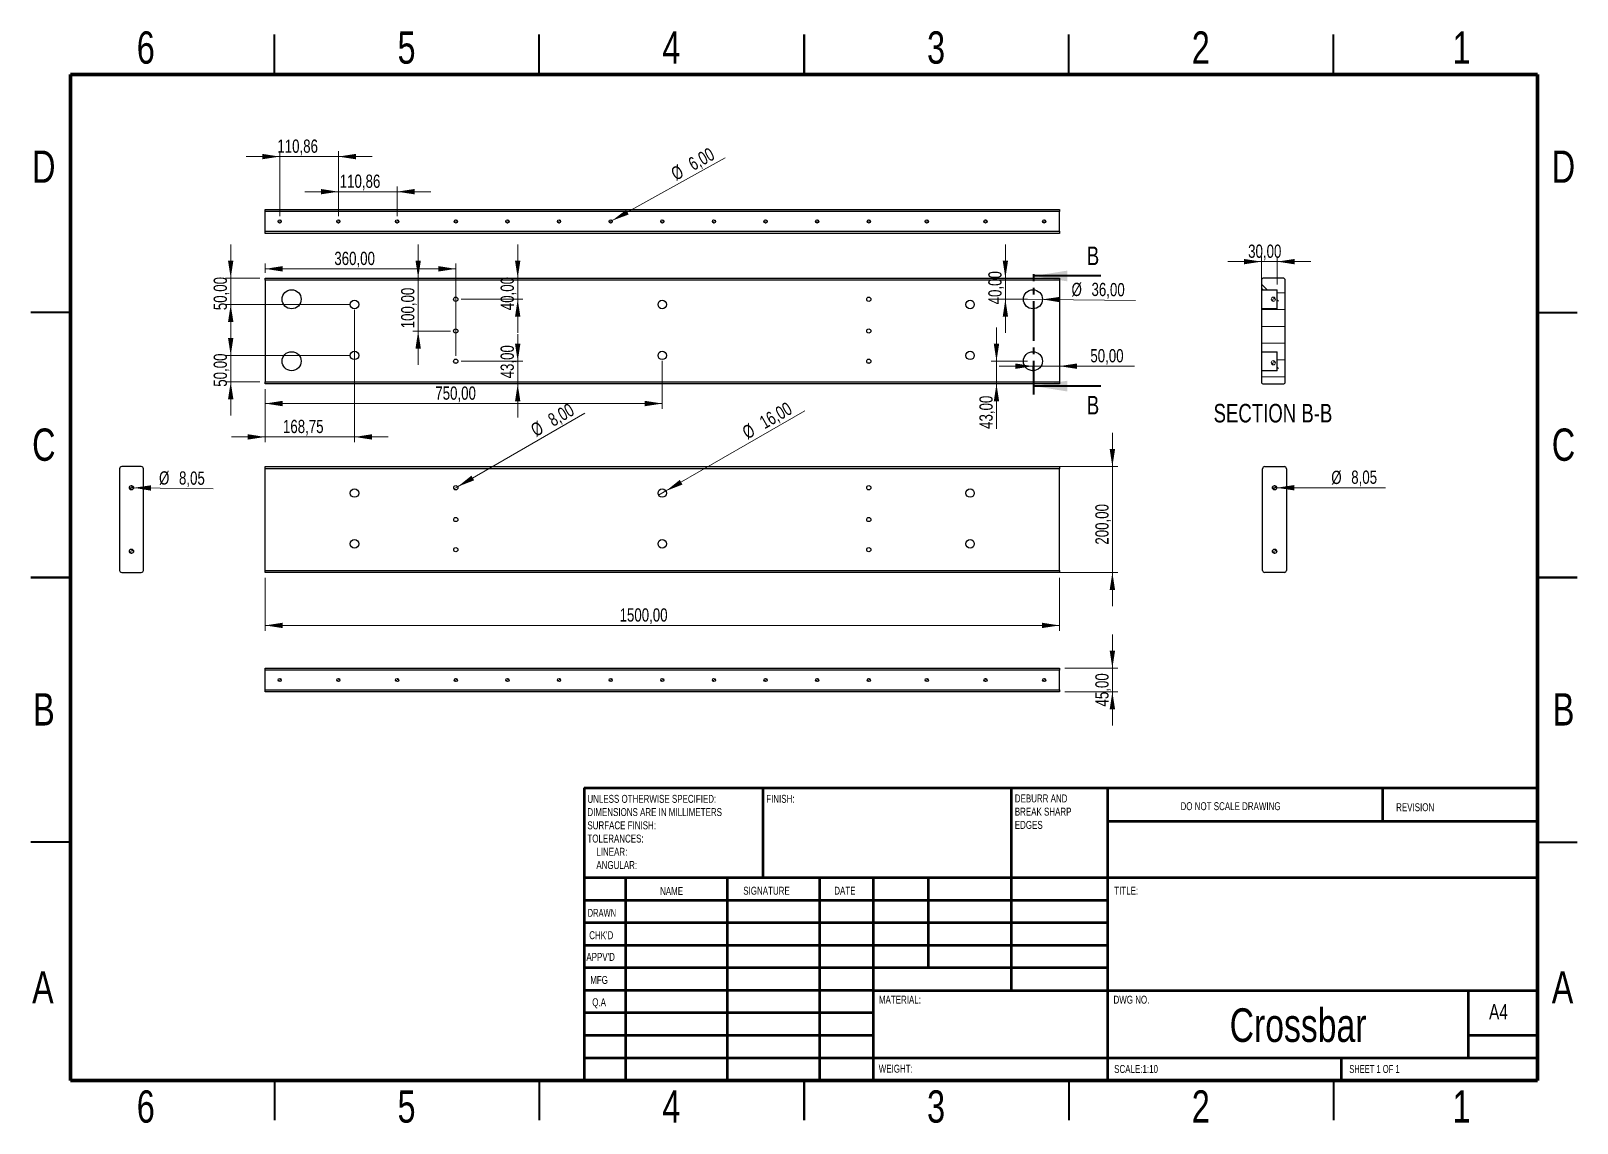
# Model space of a CAD drawing. Header units: millimetres. Extents: x 2 to 295, y 2 to 208.
import ezdxf

# ---------------------------------------------------------------- set-up
doc = ezdxf.new("R2010")
doc.units = ezdxf.units.MM
doc.linetypes.add('PHANTOM', pattern=[12.7, 6.35, -1.27, 1.27, -1.27, 1.27, -1.27])
doc.styles.add('SLDTEXTSTYLE0', font='TXT', dxfattribs={"width": 0.686449})
doc.styles.add('SLDTEXTSTYLE1', font='TXT', dxfattribs={"width": 0.75})
doc.styles.add('SLDTEXTSTYLE2', font='TXT', dxfattribs={"width": 0.6875})
doc.dimstyles.new('SLDDIMSTYLE0', dxfattribs={"dimtxt": 2.5, "dimasz": 3.302, "dimexe": 0, "dimexo": 0.0625, "dimtad": 1, "dimlfac": 10, "dimrnd": 1e-09, "dimzin": 12, "dimdsep": 46, "dimtxsty": 'SLDTEXTSTYLE1', "dimsah": 1, "dimcen": 0.09, "dimadec": 0, "dimazin": 3, "dimtfac": 1, "dimtmove": 0, "dimatfit": 0, "dimfxl": 1, "dimfrac": 2, "dimtolj": 1, "dimtzin": 12, "dimarcsym": 0})
doc.dimstyles.new('SLDDIMSTYLE1', dxfattribs={"dimtxt": 2.5, "dimasz": 3.302, "dimexe": 0, "dimexo": 0.0625, "dimtad": 1, "dimlfac": 10, "dimrnd": 1e-09, "dimzin": 12, "dimdsep": 46, "dimtxsty": 'SLDTEXTSTYLE1', "dimsah": 1, "dimcen": 0.09, "dimadec": 0, "dimazin": 3, "dimtfac": 1, "dimtofl": 0, "dimtmove": 0, "dimatfit": 3, "dimfxl": 1, "dimfrac": 2, "dimtolj": 1, "dimtzin": 12, "dimarcsym": 0})
doc.dimstyles.new('SLDDIMSTYLE2', dxfattribs={"dimtxt": 2.5, "dimasz": 3.302, "dimexe": 0, "dimexo": 0.0625, "dimtad": 1, "dimlfac": 10, "dimrnd": 1e-09, "dimzin": 12, "dimdsep": 46, "dimtxsty": 'SLDTEXTSTYLE1', "dimblk1": 'NONE', "dimsah": 1, "dimcen": 0, "dimadec": 0, "dimazin": 3, "dimtfac": 1, "dimtmove": 0, "dimatfit": 3, "dimldrblk": 'NONE', "dimfxl": 1, "dimfrac": 2, "dimtolj": 1, "dimtzin": 12, "dimarcsym": 0})

msp = doc.modelspace()

# ---------------------------------------------------------------- texts
at = {"color": 7, "linetype": 'Continuous', "lineweight": 0}
for s, insert, char_height, attachment_point, style in [('6', (24.1886, 208.1137), 6.096, 2, 'SLDTEXTSTYLE1'), ('5', (73.4386, 208.1137), 6.096, 2, 'SLDTEXTSTYLE1'), ('4', (123.4386, 208.1137), 6.096, 2, 'SLDTEXTSTYLE1'), ('3', (173.4386, 208.1137), 6.096, 2, 'SLDTEXTSTYLE1'), ('2', (223.4386, 208.1137), 6.096, 2, 'SLDTEXTSTYLE1'), ('1', (272.6886, 208.1137), 6.096, 2, 'SLDTEXTSTYLE1'), ('D', (4.9302, 185.6137), 6.096, 2, 'SLDTEXTSTYLE1'), ('D', (291.9302, 185.6137), 6.096, 2, 'SLDTEXTSTYLE1'), ('SECTION B-B', (237.0644, 137.7593), 3.5, 2, 'SLDTEXTSTYLE1'), ('C', (4.9365, 133.1137), 6.096, 2, 'SLDTEXTSTYLE1'), ('C', (291.9365, 133.1137), 6.096, 2, 'SLDTEXTSTYLE1'), ('B', (4.9534, 83.1137), 6.096, 2, 'SLDTEXTSTYLE1'), ('B', (291.9534, 83.1137), 6.096, 2, 'SLDTEXTSTYLE1'), ('FINISH:', (141.3713, 63.9193), 1.5, 1, 'SLDTEXTSTYLE1'), ('DO NOT SCALE DRAWING', (219.6146, 62.533), 1.5, 1, 'SLDTEXTSTYLE1'), ('REVISION', (260.3276, 62.3349), 1.5, 1, 'SLDTEXTSTYLE1'), ('NAME', (121.3222, 46.5015), 1.5, 1, 'SLDTEXTSTYLE1'), ('SIGNATURE', (137.0336, 46.5618), 1.5, 1, 'SLDTEXTSTYLE1'), ('DATE', (154.2147, 46.5762), 1.5, 1, 'SLDTEXTSTYLE1'), ('TITLE:', (207.0902, 46.5762), 1.5, 1, 'SLDTEXTSTYLE1'), ('DRAWN', (107.6434, 42.3848), 1.5, 1, 'SLDTEXTSTYLE0'), ("CHK'D", (107.9392, 38.1619), 1.5, 1, 'SLDTEXTSTYLE1'), ("APPV'D", (107.4017, 34.0659), 1.5, 1, 'SLDTEXTSTYLE1'), ('A', (4.7566, 30.6137), 6.096, 2, 'SLDTEXTSTYLE1'), ('MFG', (108.124, 29.7158), 1.5, 1, 'SLDTEXTSTYLE1'), ('A', (291.7566, 30.6137), 6.096, 2, 'SLDTEXTSTYLE1'), ('Q.A', (108.509, 25.5047), 1.5, 1, 'SLDTEXTSTYLE1'), ('MATERIAL:', (162.6459, 25.9861), 1.5, 1, 'SLDTEXTSTYLE1'), ('DWG NO.', (206.953, 25.9861), 1.5, 1, 'SLDTEXTSTYLE1'), ('Crossbar', (241.8064, 23.6069), 6.35, 2, 'SLDTEXTSTYLE1'), ('A4', (277.8712, 24.4064), 2.91042, 1, 'SLDTEXTSTYLE1'), ('WEIGHT:', (162.6178, 12.9493), 1.4986, 1, 'SLDTEXTSTYLE1'), ('SCALE:1:10', (207.074, 12.9001), 1.5, 1, 'SLDTEXTSTYLE1'), ('SHEET 1 OF 1', (251.4783, 12.9001), 1.5, 1, 'SLDTEXTSTYLE2'), ('6', (24.1886, 8.1137), 6.096, 2, 'SLDTEXTSTYLE1'), ('5', (73.4386, 8.1137), 6.096, 2, 'SLDTEXTSTYLE1'), ('4', (123.4386, 8.1137), 6.096, 2, 'SLDTEXTSTYLE1'), ('3', (173.4386, 8.1137), 6.096, 2, 'SLDTEXTSTYLE1'), ('2', (223.4386, 8.1137), 6.096, 2, 'SLDTEXTSTYLE1'), ('1', (272.6886, 8.1137), 6.096, 2, 'SLDTEXTSTYLE1')]:
    msp.add_mtext(s, dxfattribs=dict(at, insert=insert, char_height=char_height, attachment_point=attachment_point, style=style))
at = {"color": 7, "linetype": 'Continuous', "char_height": 3.5, "attachment_point": 1, "style": 'SLDTEXTSTYLE1'}
for insert in [(201.9107, 167.4785), (201.9107, 139.2734)]:
    msp.add_mtext('B', dxfattribs=dict(at, insert=insert))

# ---------------------------------------------------------------- blocks, each defined once
blk = doc.blocks.new('SW_NOTE_0')
at = {"color": 0, "linetype": 'Continuous', "lineweight": 0, "char_height": 1.5, "attachment_point": 1, "style": 'SLDTEXTSTYLE1'}
for s, insert in [('UNLESS OTHERWISE SPECIFIED:', (0, 1.93)), ('DIMENSIONS ARE IN MILLIMETERS', (0, -0.57)), ('TOLERANCES:', (0, -5.57)), ('SURFACE FINISH:', (0, -3.07)), ('LINEAR:', (1.69, -8.07)), ('ANGULAR:', (1.69, -10.57))]:
    blk.add_mtext(s, dxfattribs=dict(at, insert=insert))
blk = doc.blocks.new('SW_NOTE_0_1')
at = {"color": 0, "linetype": 'Continuous', "lineweight": 0, "char_height": 1.5, "attachment_point": 1, "style": 'SLDTEXTSTYLE1'}
for s, insert in [('DEBURR AND', (0, 1.93)), ('BREAK SHARP', (0, -0.57)), ('EDGES', (0, -3.07))]:
    blk.add_mtext(s, dxfattribs=dict(at, insert=insert))
blk = doc.blocks.new('_D')
at = {"color": 7, "linetype": 'Continuous', "lineweight": 0}
for p, q in [((206.74, 125.92), (206.74, 132.27)), ((47.74, 125.92), (207.74, 125.92)), ((206.74, 105.92), (206.74, 125.92)), ((47.74, 105.92), (207.74, 105.92)), ((206.74, 105.92), (206.74, 99.57))]:
    blk.add_line(p, q, dxfattribs=at)
at = {"color": 7, "linetype": 'Continuous', "lineweight": 18}
for points in [[(206.74, 125.92), (207.25, 129.23), (206.23, 129.23)], [(206.74, 105.92), (206.23, 102.62), (207.25, 102.62)]]:
    blk.add_solid(points, dxfattribs=at)
at = {"color": 7, "linetype": 'Continuous', "lineweight": 18, "insert": (203.52, 111.18), "char_height": 2.5, "attachment_point": 1, "rotation": 90, "style": 'SLDTEXTSTYLE1'}
blk.add_mtext('200,00', dxfattribs=at)
blk = doc.blocks.new('_D_1')
at = {"color": 7, "linetype": 'Continuous', "lineweight": 0}
for p, q in [((46.74, 104.92), (46.74, 94.92)), ((196.74, 104.92), (196.74, 94.92)), ((46.74, 95.92), (196.74, 95.92))]:
    blk.add_line(p, q, dxfattribs=at)
at = {"color": 7, "linetype": 'Continuous', "lineweight": 18}
for points in [[(46.74, 95.92), (50.04, 95.42), (50.04, 96.43)], [(196.74, 95.92), (193.44, 96.43), (193.44, 95.42)]]:
    blk.add_solid(points, dxfattribs=at)
at = {"color": 7, "linetype": 'Continuous', "lineweight": 18, "insert": (113.67, 99.15), "char_height": 2.5, "attachment_point": 1, "style": 'SLDTEXTSTYLE1'}
blk.add_mtext('1500,00', dxfattribs=at)
blk = doc.blocks.new('_D_2')
at = {"color": 7, "linetype": 'Continuous', "lineweight": 0}
for q in [(148.63, 136.45), (121.05, 120.52)]:
    blk.add_line((122.43, 121.32), q, dxfattribs=at)
at = {"color": 7, "linetype": 'Continuous', "lineweight": 18}
blk.add_solid([(122.43, 121.32), (125.55, 122.53), (125.04, 123.41)], dxfattribs=at)
at = {"color": 7, "linetype": 'Continuous', "lineweight": 18, "char_height": 2.5, "attachment_point": 1, "rotation": 30, "style": 'SLDTEXTSTYLE1'}
for s, insert in [('16,00', (139.81, 135.11)), ('%%c', (136.56, 133.19))]:
    blk.add_mtext(s, dxfattribs=dict(at, insert=insert))
blk = doc.blocks.new('_None')
blk = doc.blocks.new('_D_3')
at = {"color": 7, "linetype": 'Continuous', "lineweight": 0}
for q in [(107.09, 135.98), (82.39, 121.72)]:
    blk.add_line((83.09, 122.12), q, dxfattribs=at)
at = {"color": 7, "linetype": 'Continuous', "lineweight": 18}
blk.add_solid([(83.09, 122.12), (86.2, 123.33), (85.69, 124.21)], dxfattribs=at)
at = {"color": 7, "linetype": 'Continuous', "lineweight": 18, "char_height": 2.5, "attachment_point": 1, "rotation": 30, "style": 'SLDTEXTSTYLE1'}
for s, insert in [('8,00', (99.87, 135.57)), ('%%c', (96.62, 133.65))]:
    blk.add_mtext(s, dxfattribs=dict(at, insert=insert))
blk = doc.blocks.new('_D_4')
at = {"color": 7, "linetype": 'Continuous', "lineweight": 0}
for p, q in [((206.74, 87.86), (206.74, 94.21)), ((197.74, 87.86), (207.74, 87.86)), ((206.74, 83.36), (206.74, 87.86)), ((197.74, 83.36), (207.74, 83.36)), ((206.74, 83.36), (206.74, 77.01))]:
    blk.add_line(p, q, dxfattribs=at)
at = {"color": 7, "linetype": 'Continuous', "lineweight": 18}
for points in [[(206.74, 87.86), (207.25, 91.16), (206.23, 91.16)], [(206.74, 83.36), (206.23, 80.06), (207.25, 80.06)]]:
    blk.add_solid(points, dxfattribs=at)
at = {"color": 7, "linetype": 'Continuous', "lineweight": 18, "insert": (203.52, 80.61), "char_height": 2.5, "attachment_point": 1, "rotation": 90, "style": 'SLDTEXTSTYLE1'}
blk.add_mtext('45,00', dxfattribs=at)
blk = doc.blocks.new('SW_DOWELSYMBOL_0')
at = {"linetype": 'Continuous', "lineweight": 0}
h = blk.add_hatch(color=0, dxfattribs=at)
edge = h.paths.add_edge_path(flags=0)
edge.add_arc((0, 0), 0.3, 180, 270)
edge.add_line((0, -0.3), (0, 0))
edge.add_line((0, 0), (-0.3, 0))
h = blk.add_hatch(color=0, dxfattribs=at)
edge = h.paths.add_edge_path(flags=0)
edge.add_arc((0, 0), 0.3, 0, 90)
edge.add_line((0, 0.3), (0, 0))
edge.add_line((0, 0), (0.3, 0))
at = {"color": 0, "linetype": 'Continuous', "lineweight": 0}
blk.add_circle((0, 0), 0.3, dxfattribs=at)
blk = doc.blocks.new('SW_DOWELSYMBOL_1')
at = {"linetype": 'Continuous', "lineweight": 0}
h = blk.add_hatch(color=0, dxfattribs=at)
edge = h.paths.add_edge_path(flags=0)
edge.add_arc((0, 0), 0.3, 180, 270)
edge.add_line((0, -0.3), (0, 0))
edge.add_line((0, 0), (-0.3, 0))
h = blk.add_hatch(color=0, dxfattribs=at)
edge = h.paths.add_edge_path(flags=0)
edge.add_arc((0, 0), 0.3, 0, 90)
edge.add_line((0, 0.3), (0, 0))
edge.add_line((0, 0), (0.3, 0))
at = {"color": 0, "linetype": 'Continuous', "lineweight": 0}
blk.add_circle((0, 0), 0.3, dxfattribs=at)
blk = doc.blocks.new('SW_DOWELSYMBOL_2')
at = {"linetype": 'Continuous', "lineweight": 0}
h = blk.add_hatch(color=0, dxfattribs=at)
edge = h.paths.add_edge_path(flags=0)
edge.add_arc((0, 0), 0.3, 180, 270)
edge.add_line((0, -0.3), (0, 0))
edge.add_line((0, 0), (-0.3, 0))
h = blk.add_hatch(color=0, dxfattribs=at)
edge = h.paths.add_edge_path(flags=0)
edge.add_arc((0, 0), 0.3, 0, 90)
edge.add_line((0, 0.3), (0, 0))
edge.add_line((0, 0), (0.3, 0))
at = {"color": 0, "linetype": 'Continuous', "lineweight": 0}
blk.add_circle((0, 0), 0.3, dxfattribs=at)
blk = doc.blocks.new('SW_DOWELSYMBOL_3')
at = {"linetype": 'Continuous', "lineweight": 0}
h = blk.add_hatch(color=0, dxfattribs=at)
edge = h.paths.add_edge_path(flags=0)
edge.add_arc((0, 0), 0.3, 180, 270)
edge.add_line((0, -0.3), (0, 0))
edge.add_line((0, 0), (-0.3, 0))
h = blk.add_hatch(color=0, dxfattribs=at)
edge = h.paths.add_edge_path(flags=0)
edge.add_arc((0, 0), 0.3, 0, 90)
edge.add_line((0, 0.3), (0, 0))
edge.add_line((0, 0), (0.3, 0))
at = {"color": 0, "linetype": 'Continuous', "lineweight": 0}
blk.add_circle((0, 0), 0.3, dxfattribs=at)
blk = doc.blocks.new('SW_DOWELSYMBOL_4')
at = {"linetype": 'Continuous', "lineweight": 0}
h = blk.add_hatch(color=0, dxfattribs=at)
edge = h.paths.add_edge_path(flags=0)
edge.add_arc((0, 0), 0.3, 180, 270)
edge.add_line((0, -0.3), (0, 0))
edge.add_line((0, 0), (-0.3, 0))
h = blk.add_hatch(color=0, dxfattribs=at)
edge = h.paths.add_edge_path(flags=0)
edge.add_arc((0, 0), 0.3, 0, 90)
edge.add_line((0, 0.3), (0, 0))
edge.add_line((0, 0), (0.3, 0))
at = {"color": 0, "linetype": 'Continuous', "lineweight": 0}
blk.add_circle((0, 0), 0.3, dxfattribs=at)
blk = doc.blocks.new('SW_DOWELSYMBOL_5')
at = {"linetype": 'Continuous', "lineweight": 0}
h = blk.add_hatch(color=0, dxfattribs=at)
edge = h.paths.add_edge_path(flags=0)
edge.add_arc((0, 0), 0.3, 180, 270)
edge.add_line((0, -0.3), (0, 0))
edge.add_line((0, 0), (-0.3, 0))
h = blk.add_hatch(color=0, dxfattribs=at)
edge = h.paths.add_edge_path(flags=0)
edge.add_arc((0, 0), 0.3, 0, 90)
edge.add_line((0, 0.3), (0, 0))
edge.add_line((0, 0), (0.3, 0))
at = {"color": 0, "linetype": 'Continuous', "lineweight": 0}
blk.add_circle((0, 0), 0.3, dxfattribs=at)
blk = doc.blocks.new('SW_DOWELSYMBOL_6')
at = {"linetype": 'Continuous', "lineweight": 0}
h = blk.add_hatch(color=0, dxfattribs=at)
edge = h.paths.add_edge_path(flags=0)
edge.add_arc((0, 0), 0.3, 180, 270)
edge.add_line((0, -0.3), (0, 0))
edge.add_line((0, 0), (-0.3, 0))
h = blk.add_hatch(color=0, dxfattribs=at)
edge = h.paths.add_edge_path(flags=0)
edge.add_arc((0, 0), 0.3, 0, 90)
edge.add_line((0, 0.3), (0, 0))
edge.add_line((0, 0), (0.3, 0))
at = {"color": 0, "linetype": 'Continuous', "lineweight": 0}
blk.add_circle((0, 0), 0.3, dxfattribs=at)
blk = doc.blocks.new('SW_DOWELSYMBOL_7')
at = {"linetype": 'Continuous', "lineweight": 0}
h = blk.add_hatch(color=0, dxfattribs=at)
edge = h.paths.add_edge_path(flags=0)
edge.add_arc((0, 0), 0.3, 180, 270)
edge.add_line((0, -0.3), (0, 0))
edge.add_line((0, 0), (-0.3, 0))
h = blk.add_hatch(color=0, dxfattribs=at)
edge = h.paths.add_edge_path(flags=0)
edge.add_arc((0, 0), 0.3, 0, 90)
edge.add_line((0, 0.3), (0, 0))
edge.add_line((0, 0), (0.3, 0))
at = {"color": 0, "linetype": 'Continuous', "lineweight": 0}
blk.add_circle((0, 0), 0.3, dxfattribs=at)
blk = doc.blocks.new('SW_DOWELSYMBOL_8')
at = {"linetype": 'Continuous', "lineweight": 0}
h = blk.add_hatch(color=0, dxfattribs=at)
edge = h.paths.add_edge_path(flags=0)
edge.add_arc((0, 0), 0.3, 180, 270)
edge.add_line((0, -0.3), (0, 0))
edge.add_line((0, 0), (-0.3, 0))
h = blk.add_hatch(color=0, dxfattribs=at)
edge = h.paths.add_edge_path(flags=0)
edge.add_arc((0, 0), 0.3, 0, 90)
edge.add_line((0, 0.3), (0, 0))
edge.add_line((0, 0), (0.3, 0))
at = {"color": 0, "linetype": 'Continuous', "lineweight": 0}
blk.add_circle((0, 0), 0.3, dxfattribs=at)
blk = doc.blocks.new('SW_DOWELSYMBOL_9')
at = {"linetype": 'Continuous', "lineweight": 0}
h = blk.add_hatch(color=0, dxfattribs=at)
edge = h.paths.add_edge_path(flags=0)
edge.add_arc((0, 0), 0.3, 180, 270)
edge.add_line((0, -0.3), (0, 0))
edge.add_line((0, 0), (-0.3, 0))
h = blk.add_hatch(color=0, dxfattribs=at)
edge = h.paths.add_edge_path(flags=0)
edge.add_arc((0, 0), 0.3, 0, 90)
edge.add_line((0, 0.3), (0, 0))
edge.add_line((0, 0), (0.3, 0))
at = {"color": 0, "linetype": 'Continuous', "lineweight": 0}
blk.add_circle((0, 0), 0.3, dxfattribs=at)
blk = doc.blocks.new('SW_DOWELSYMBOL_10')
at = {"linetype": 'Continuous', "lineweight": 0}
h = blk.add_hatch(color=0, dxfattribs=at)
edge = h.paths.add_edge_path(flags=0)
edge.add_arc((0, 0), 0.3, 180, 270)
edge.add_line((0, -0.3), (0, 0))
edge.add_line((0, 0), (-0.3, 0))
h = blk.add_hatch(color=0, dxfattribs=at)
edge = h.paths.add_edge_path(flags=0)
edge.add_arc((0, 0), 0.3, 0, 90)
edge.add_line((0, 0.3), (0, 0))
edge.add_line((0, 0), (0.3, 0))
at = {"color": 0, "linetype": 'Continuous', "lineweight": 0}
blk.add_circle((0, 0), 0.3, dxfattribs=at)
blk = doc.blocks.new('SW_DOWELSYMBOL_11')
at = {"linetype": 'Continuous', "lineweight": 0}
h = blk.add_hatch(color=0, dxfattribs=at)
edge = h.paths.add_edge_path(flags=0)
edge.add_arc((0, 0), 0.3, 180, 270)
edge.add_line((0, -0.3), (0, 0))
edge.add_line((0, 0), (-0.3, 0))
h = blk.add_hatch(color=0, dxfattribs=at)
edge = h.paths.add_edge_path(flags=0)
edge.add_arc((0, 0), 0.3, 0, 90)
edge.add_line((0, 0.3), (0, 0))
edge.add_line((0, 0), (0.3, 0))
at = {"color": 0, "linetype": 'Continuous', "lineweight": 0}
blk.add_circle((0, 0), 0.3, dxfattribs=at)
blk = doc.blocks.new('SW_DOWELSYMBOL_12')
at = {"linetype": 'Continuous', "lineweight": 0}
h = blk.add_hatch(color=0, dxfattribs=at)
edge = h.paths.add_edge_path(flags=0)
edge.add_arc((0, 0), 0.3, 180, 270)
edge.add_line((0, -0.3), (0, 0))
edge.add_line((0, 0), (-0.3, 0))
h = blk.add_hatch(color=0, dxfattribs=at)
edge = h.paths.add_edge_path(flags=0)
edge.add_arc((0, 0), 0.3, 0, 90)
edge.add_line((0, 0.3), (0, 0))
edge.add_line((0, 0), (0.3, 0))
at = {"color": 0, "linetype": 'Continuous', "lineweight": 0}
blk.add_circle((0, 0), 0.3, dxfattribs=at)
blk = doc.blocks.new('SW_DOWELSYMBOL_13')
at = {"linetype": 'Continuous', "lineweight": 0}
h = blk.add_hatch(color=0, dxfattribs=at)
edge = h.paths.add_edge_path(flags=0)
edge.add_arc((0, 0), 0.3, 180, 270)
edge.add_line((0, -0.3), (0, 0))
edge.add_line((0, 0), (-0.3, 0))
h = blk.add_hatch(color=0, dxfattribs=at)
edge = h.paths.add_edge_path(flags=0)
edge.add_arc((0, 0), 0.3, 0, 90)
edge.add_line((0, 0.3), (0, 0))
edge.add_line((0, 0), (0.3, 0))
at = {"color": 0, "linetype": 'Continuous', "lineweight": 0}
blk.add_circle((0, 0), 0.3, dxfattribs=at)
blk = doc.blocks.new('SW_DOWELSYMBOL_14')
at = {"linetype": 'Continuous', "lineweight": 0}
h = blk.add_hatch(color=0, dxfattribs=at)
edge = h.paths.add_edge_path(flags=0)
edge.add_arc((0, 0), 0.3, 180, 270)
edge.add_line((0, -0.3), (0, 0))
edge.add_line((0, 0), (-0.3, 0))
h = blk.add_hatch(color=0, dxfattribs=at)
edge = h.paths.add_edge_path(flags=0)
edge.add_arc((0, 0), 0.3, 0, 90)
edge.add_line((0, 0.3), (0, 0))
edge.add_line((0, 0), (0.3, 0))
at = {"color": 0, "linetype": 'Continuous', "lineweight": 0}
blk.add_circle((0, 0), 0.3, dxfattribs=at)
blk = doc.blocks.new('_D_5')
at = {"color": 7, "linetype": 'Continuous', "lineweight": 0}
for q in [(133.6, 184.23), (111.73, 172.07)]:
    blk.add_line((112.25, 172.37), q, dxfattribs=at)
at = {"color": 7, "linetype": 'Continuous', "lineweight": 18}
blk.add_solid([(112.25, 172.37), (115.38, 173.53), (114.89, 174.41)], dxfattribs=at)
at = {"color": 7, "linetype": 'Continuous', "lineweight": 18, "char_height": 2.5, "attachment_point": 1, "rotation": 29.0578, "style": 'SLDTEXTSTYLE1'}
for s, insert in [('6,00', (126.37, 183.93)), ('%%c', (123.1, 182.06))]:
    blk.add_mtext(s, dxfattribs=dict(at, insert=insert))
blk = doc.blocks.new('_D_6')
at = {"color": 7, "linetype": 'Continuous', "lineweight": 0}
for p, q in [((49.48, 184.47), (43.13, 184.47)), ((49.48, 173.22), (49.48, 185.47)), ((49.48, 184.47), (60.57, 184.47)), ((60.57, 173.22), (60.57, 185.47)), ((60.57, 184.47), (66.92, 184.47))]:
    blk.add_line(p, q, dxfattribs=at)
at = {"color": 7, "linetype": 'Continuous', "lineweight": 18}
for points in [[(49.48, 184.47), (46.18, 184.98), (46.18, 183.96)], [(60.57, 184.47), (63.87, 183.96), (63.87, 184.98)]]:
    blk.add_solid(points, dxfattribs=at)
at = {"color": 7, "linetype": 'Continuous', "lineweight": 18, "insert": (49.04, 187.69), "char_height": 2.5, "attachment_point": 1, "style": 'SLDTEXTSTYLE1'}
blk.add_mtext('110,86', dxfattribs=at)
blk = doc.blocks.new('_D_7')
at = {"color": 7, "linetype": 'Continuous', "lineweight": 0}
for p, q in [((60.57, 173.22), (60.57, 178.84)), ((71.65, 173.22), (71.65, 178.84)), ((60.57, 177.84), (54.22, 177.84)), ((60.57, 177.84), (71.65, 177.84)), ((71.65, 177.84), (78, 177.84))]:
    blk.add_line(p, q, dxfattribs=at)
at = {"color": 7, "linetype": 'Continuous', "lineweight": 18}
for points in [[(60.57, 177.84), (57.26, 178.35), (57.26, 177.34)], [(71.65, 177.84), (74.95, 177.34), (74.95, 178.35)]]:
    blk.add_solid(points, dxfattribs=at)
at = {"color": 7, "linetype": 'Continuous', "lineweight": 18, "insert": (60.82, 181.07), "char_height": 2.5, "attachment_point": 1, "style": 'SLDTEXTSTYLE1'}
blk.add_mtext('110,86', dxfattribs=at)
blk = doc.blocks.new('SW_DOWELSYMBOL_15')
at = {"linetype": 'Continuous', "lineweight": 0}
h = blk.add_hatch(color=0, dxfattribs=at)
edge = h.paths.add_edge_path(flags=0)
edge.add_arc((0, 0), 0.3, 180, 270)
edge.add_line((0, -0.3), (0, 0))
edge.add_line((0, 0), (-0.3, 0))
h = blk.add_hatch(color=0, dxfattribs=at)
edge = h.paths.add_edge_path(flags=0)
edge.add_arc((0, 0), 0.3, 0, 90)
edge.add_line((0, 0.3), (0, 0))
edge.add_line((0, 0), (0.3, 0))
at = {"color": 0, "linetype": 'Continuous', "lineweight": 0}
blk.add_circle((0, 0), 0.3, dxfattribs=at)
blk = doc.blocks.new('SW_DOWELSYMBOL_16')
at = {"linetype": 'Continuous', "lineweight": 0}
h = blk.add_hatch(color=0, dxfattribs=at)
edge = h.paths.add_edge_path(flags=0)
edge.add_arc((0, 0), 0.3, 180, 270)
edge.add_line((0, -0.3), (0, 0))
edge.add_line((0, 0), (-0.3, 0))
h = blk.add_hatch(color=0, dxfattribs=at)
edge = h.paths.add_edge_path(flags=0)
edge.add_arc((0, 0), 0.3, 0, 90)
edge.add_line((0, 0.3), (0, 0))
edge.add_line((0, 0), (0.3, 0))
at = {"color": 0, "linetype": 'Continuous', "lineweight": 0}
blk.add_circle((0, 0), 0.3, dxfattribs=at)
blk = doc.blocks.new('SW_DOWELSYMBOL_17')
at = {"linetype": 'Continuous', "lineweight": 0}
h = blk.add_hatch(color=0, dxfattribs=at)
edge = h.paths.add_edge_path(flags=0)
edge.add_arc((0, 0), 0.3, 180, 270)
edge.add_line((0, -0.3), (0, 0))
edge.add_line((0, 0), (-0.3, 0))
h = blk.add_hatch(color=0, dxfattribs=at)
edge = h.paths.add_edge_path(flags=0)
edge.add_arc((0, 0), 0.3, 0, 90)
edge.add_line((0, 0.3), (0, 0))
edge.add_line((0, 0), (0.3, 0))
at = {"color": 0, "linetype": 'Continuous', "lineweight": 0}
blk.add_circle((0, 0), 0.3, dxfattribs=at)
blk = doc.blocks.new('SW_DOWELSYMBOL_18')
at = {"linetype": 'Continuous', "lineweight": 0}
h = blk.add_hatch(color=0, dxfattribs=at)
edge = h.paths.add_edge_path(flags=0)
edge.add_arc((0, 0), 0.3, 180, 270)
edge.add_line((0, -0.3), (0, 0))
edge.add_line((0, 0), (-0.3, 0))
h = blk.add_hatch(color=0, dxfattribs=at)
edge = h.paths.add_edge_path(flags=0)
edge.add_arc((0, 0), 0.3, 0, 90)
edge.add_line((0, 0.3), (0, 0))
edge.add_line((0, 0), (0.3, 0))
at = {"color": 0, "linetype": 'Continuous', "lineweight": 0}
blk.add_circle((0, 0), 0.3, dxfattribs=at)
blk = doc.blocks.new('SW_DOWELSYMBOL_19')
at = {"linetype": 'Continuous', "lineweight": 0}
h = blk.add_hatch(color=0, dxfattribs=at)
edge = h.paths.add_edge_path(flags=0)
edge.add_arc((0, 0), 0.3, 180, 270)
edge.add_line((0, -0.3), (0, 0))
edge.add_line((0, 0), (-0.3, 0))
h = blk.add_hatch(color=0, dxfattribs=at)
edge = h.paths.add_edge_path(flags=0)
edge.add_arc((0, 0), 0.3, 0, 90)
edge.add_line((0, 0.3), (0, 0))
edge.add_line((0, 0), (0.3, 0))
at = {"color": 0, "linetype": 'Continuous', "lineweight": 0}
blk.add_circle((0, 0), 0.3, dxfattribs=at)
blk = doc.blocks.new('SW_DOWELSYMBOL_20')
at = {"linetype": 'Continuous', "lineweight": 0}
h = blk.add_hatch(color=0, dxfattribs=at)
edge = h.paths.add_edge_path(flags=0)
edge.add_arc((0, 0), 0.3, 180, 270)
edge.add_line((0, -0.3), (0, 0))
edge.add_line((0, 0), (-0.3, 0))
h = blk.add_hatch(color=0, dxfattribs=at)
edge = h.paths.add_edge_path(flags=0)
edge.add_arc((0, 0), 0.3, 0, 90)
edge.add_line((0, 0.3), (0, 0))
edge.add_line((0, 0), (0.3, 0))
at = {"color": 0, "linetype": 'Continuous', "lineweight": 0}
blk.add_circle((0, 0), 0.3, dxfattribs=at)
blk = doc.blocks.new('SW_DOWELSYMBOL_21')
at = {"linetype": 'Continuous', "lineweight": 0}
h = blk.add_hatch(color=0, dxfattribs=at)
edge = h.paths.add_edge_path(flags=0)
edge.add_arc((0, 0), 0.3, 180, 270)
edge.add_line((0, -0.3), (0, 0))
edge.add_line((0, 0), (-0.3, 0))
h = blk.add_hatch(color=0, dxfattribs=at)
edge = h.paths.add_edge_path(flags=0)
edge.add_arc((0, 0), 0.3, 0, 90)
edge.add_line((0, 0.3), (0, 0))
edge.add_line((0, 0), (0.3, 0))
at = {"color": 0, "linetype": 'Continuous', "lineweight": 0}
blk.add_circle((0, 0), 0.3, dxfattribs=at)
blk = doc.blocks.new('SW_DOWELSYMBOL_22')
at = {"linetype": 'Continuous', "lineweight": 0}
h = blk.add_hatch(color=0, dxfattribs=at)
edge = h.paths.add_edge_path(flags=0)
edge.add_arc((0, 0), 0.3, 180, 270)
edge.add_line((0, -0.3), (0, 0))
edge.add_line((0, 0), (-0.3, 0))
h = blk.add_hatch(color=0, dxfattribs=at)
edge = h.paths.add_edge_path(flags=0)
edge.add_arc((0, 0), 0.3, 0, 90)
edge.add_line((0, 0.3), (0, 0))
edge.add_line((0, 0), (0.3, 0))
at = {"color": 0, "linetype": 'Continuous', "lineweight": 0}
blk.add_circle((0, 0), 0.3, dxfattribs=at)
blk = doc.blocks.new('SW_DOWELSYMBOL_23')
at = {"linetype": 'Continuous', "lineweight": 0}
h = blk.add_hatch(color=0, dxfattribs=at)
edge = h.paths.add_edge_path(flags=0)
edge.add_arc((0, 0), 0.3, 180, 270)
edge.add_line((0, -0.3), (0, 0))
edge.add_line((0, 0), (-0.3, 0))
h = blk.add_hatch(color=0, dxfattribs=at)
edge = h.paths.add_edge_path(flags=0)
edge.add_arc((0, 0), 0.3, 0, 90)
edge.add_line((0, 0.3), (0, 0))
edge.add_line((0, 0), (0.3, 0))
at = {"color": 0, "linetype": 'Continuous', "lineweight": 0}
blk.add_circle((0, 0), 0.3, dxfattribs=at)
blk = doc.blocks.new('SW_DOWELSYMBOL_24')
at = {"linetype": 'Continuous', "lineweight": 0}
h = blk.add_hatch(color=0, dxfattribs=at)
edge = h.paths.add_edge_path(flags=0)
edge.add_arc((0, 0), 0.3, 180, 270)
edge.add_line((0, -0.3), (0, 0))
edge.add_line((0, 0), (-0.3, 0))
h = blk.add_hatch(color=0, dxfattribs=at)
edge = h.paths.add_edge_path(flags=0)
edge.add_arc((0, 0), 0.3, 0, 90)
edge.add_line((0, 0.3), (0, 0))
edge.add_line((0, 0), (0.3, 0))
at = {"color": 0, "linetype": 'Continuous', "lineweight": 0}
blk.add_circle((0, 0), 0.3, dxfattribs=at)
blk = doc.blocks.new('SW_DOWELSYMBOL_25')
at = {"linetype": 'Continuous', "lineweight": 0}
h = blk.add_hatch(color=0, dxfattribs=at)
edge = h.paths.add_edge_path(flags=0)
edge.add_arc((0, 0), 0.3, 180, 270)
edge.add_line((0, -0.3), (0, 0))
edge.add_line((0, 0), (-0.3, 0))
h = blk.add_hatch(color=0, dxfattribs=at)
edge = h.paths.add_edge_path(flags=0)
edge.add_arc((0, 0), 0.3, 0, 90)
edge.add_line((0, 0.3), (0, 0))
edge.add_line((0, 0), (0.3, 0))
at = {"color": 0, "linetype": 'Continuous', "lineweight": 0}
blk.add_circle((0, 0), 0.3, dxfattribs=at)
blk = doc.blocks.new('SW_DOWELSYMBOL_26')
at = {"linetype": 'Continuous', "lineweight": 0}
h = blk.add_hatch(color=0, dxfattribs=at)
edge = h.paths.add_edge_path(flags=0)
edge.add_arc((0, 0), 0.3, 180, 270)
edge.add_line((0, -0.3), (0, 0))
edge.add_line((0, 0), (-0.3, 0))
h = blk.add_hatch(color=0, dxfattribs=at)
edge = h.paths.add_edge_path(flags=0)
edge.add_arc((0, 0), 0.3, 0, 90)
edge.add_line((0, 0.3), (0, 0))
edge.add_line((0, 0), (0.3, 0))
at = {"color": 0, "linetype": 'Continuous', "lineweight": 0}
blk.add_circle((0, 0), 0.3, dxfattribs=at)
blk = doc.blocks.new('SW_DOWELSYMBOL_27')
at = {"linetype": 'Continuous', "lineweight": 0}
h = blk.add_hatch(color=0, dxfattribs=at)
edge = h.paths.add_edge_path(flags=0)
edge.add_arc((0, 0), 0.3, 180, 270)
edge.add_line((0, -0.3), (0, 0))
edge.add_line((0, 0), (-0.3, 0))
h = blk.add_hatch(color=0, dxfattribs=at)
edge = h.paths.add_edge_path(flags=0)
edge.add_arc((0, 0), 0.3, 0, 90)
edge.add_line((0, 0.3), (0, 0))
edge.add_line((0, 0), (0.3, 0))
at = {"color": 0, "linetype": 'Continuous', "lineweight": 0}
blk.add_circle((0, 0), 0.3, dxfattribs=at)
blk = doc.blocks.new('SW_DOWELSYMBOL_28')
at = {"linetype": 'Continuous', "lineweight": 0}
h = blk.add_hatch(color=0, dxfattribs=at)
edge = h.paths.add_edge_path(flags=0)
edge.add_arc((0, 0), 0.3, 180, 270)
edge.add_line((0, -0.3), (0, 0))
edge.add_line((0, 0), (-0.3, 0))
h = blk.add_hatch(color=0, dxfattribs=at)
edge = h.paths.add_edge_path(flags=0)
edge.add_arc((0, 0), 0.3, 0, 90)
edge.add_line((0, 0.3), (0, 0))
edge.add_line((0, 0), (0.3, 0))
at = {"color": 0, "linetype": 'Continuous', "lineweight": 0}
blk.add_circle((0, 0), 0.3, dxfattribs=at)
blk = doc.blocks.new('SW_DOWELSYMBOL_29')
at = {"linetype": 'Continuous', "lineweight": 0}
h = blk.add_hatch(color=0, dxfattribs=at)
edge = h.paths.add_edge_path(flags=0)
edge.add_arc((0, 0), 0.3, 180, 270)
edge.add_line((0, -0.3), (0, 0))
edge.add_line((0, 0), (-0.3, 0))
h = blk.add_hatch(color=0, dxfattribs=at)
edge = h.paths.add_edge_path(flags=0)
edge.add_arc((0, 0), 0.3, 0, 90)
edge.add_line((0, 0.3), (0, 0))
edge.add_line((0, 0), (0.3, 0))
at = {"color": 0, "linetype": 'Continuous', "lineweight": 0}
blk.add_circle((0, 0), 0.3, dxfattribs=at)
blk = doc.blocks.new('_D_8')
at = {"color": 7, "linetype": 'Continuous', "lineweight": 0}
for q in [(21.09, 121.93), (36.91, 121.73)]:
    blk.add_line((21.89, 121.92), q, dxfattribs=at)
at = {"color": 7, "linetype": 'Continuous', "lineweight": 18}
blk.add_solid([(21.89, 121.92), (25.19, 121.37), (25.2, 122.39)], dxfattribs=at)
at = {"color": 7, "linetype": 'Continuous', "lineweight": 18, "char_height": 2.5, "attachment_point": 1, "rotation": 359.2953, "style": 'SLDTEXTSTYLE1'}
for s, insert in [('%%c', (26.71, 125.04)), ('8,05', (30.48, 125.03))]:
    blk.add_mtext(s, dxfattribs=dict(at, insert=insert))
blk = doc.blocks.new('SW_DOWELSYMBOL_30')
at = {"linetype": 'Continuous', "lineweight": 0}
h = blk.add_hatch(color=0, dxfattribs=at)
edge = h.paths.add_edge_path(flags=0)
edge.add_arc((0, 0), 0.4, 180, 270)
edge.add_line((0, -0.4), (0, 0))
edge.add_line((0, 0), (-0.4, 0))
h = blk.add_hatch(color=0, dxfattribs=at)
edge = h.paths.add_edge_path(flags=0)
edge.add_arc((0, 0), 0.4, 0, 90)
edge.add_line((0, 0.4), (0, 0))
edge.add_line((0, 0), (0.4, 0))
at = {"color": 0, "linetype": 'Continuous', "lineweight": 0}
blk.add_circle((0, 0), 0.4, dxfattribs=at)
blk = doc.blocks.new('SW_DOWELSYMBOL_31')
at = {"linetype": 'Continuous', "lineweight": 0}
h = blk.add_hatch(color=0, dxfattribs=at)
edge = h.paths.add_edge_path(flags=0)
edge.add_arc((0, 0), 0.4, 180, 270)
edge.add_line((0, -0.4), (0, 0))
edge.add_line((0, 0), (-0.4, 0))
h = blk.add_hatch(color=0, dxfattribs=at)
edge = h.paths.add_edge_path(flags=0)
edge.add_arc((0, 0), 0.4, 0, 90)
edge.add_line((0, 0.4), (0, 0))
edge.add_line((0, 0), (0.4, 0))
at = {"color": 0, "linetype": 'Continuous', "lineweight": 0}
blk.add_circle((0, 0), 0.4, dxfattribs=at)
blk = doc.blocks.new('_D_9')
at = {"color": 7, "linetype": 'Continuous', "lineweight": 0}
for q in [(236.97, 121.92), (258.31, 121.93)]:
    blk.add_line((237.77, 121.92), q, dxfattribs=at)
at = {"color": 7, "linetype": 'Continuous', "lineweight": 18}
blk.add_solid([(237.77, 121.92), (241.08, 121.42), (241.08, 122.43)], dxfattribs=at)
at = {"color": 7, "linetype": 'Continuous', "lineweight": 18, "char_height": 2.5, "attachment_point": 1, "rotation": 0.0124, "style": 'SLDTEXTSTYLE1'}
for s, insert in [('%%c', (248.08, 125.13)), ('8,05', (251.85, 125.17))]:
    blk.add_mtext(s, dxfattribs=dict(at, insert=insert))
blk = doc.blocks.new('SW_DOWELSYMBOL_32')
at = {"linetype": 'Continuous', "lineweight": 0}
h = blk.add_hatch(color=0, dxfattribs=at)
edge = h.paths.add_edge_path(flags=0)
edge.add_arc((0, 0), 0.4, 180, 270)
edge.add_line((0, -0.4), (0, 0))
edge.add_line((0, 0), (-0.4, 0))
h = blk.add_hatch(color=0, dxfattribs=at)
edge = h.paths.add_edge_path(flags=0)
edge.add_arc((0, 0), 0.4, 0, 90)
edge.add_line((0, 0.4), (0, 0))
edge.add_line((0, 0), (0.4, 0))
at = {"color": 0, "linetype": 'Continuous', "lineweight": 0}
blk.add_circle((0, 0), 0.4, dxfattribs=at)
blk = doc.blocks.new('SW_DOWELSYMBOL_33')
at = {"linetype": 'Continuous', "lineweight": 0}
h = blk.add_hatch(color=0, dxfattribs=at)
edge = h.paths.add_edge_path(flags=0)
edge.add_arc((0, 0), 0.4, 180, 270)
edge.add_line((0, -0.4), (0, 0))
edge.add_line((0, 0), (-0.4, 0))
h = blk.add_hatch(color=0, dxfattribs=at)
edge = h.paths.add_edge_path(flags=0)
edge.add_arc((0, 0), 0.4, 0, 90)
edge.add_line((0, 0.4), (0, 0))
edge.add_line((0, 0), (0.4, 0))
at = {"color": 0, "linetype": 'Continuous', "lineweight": 0}
blk.add_circle((0, 0), 0.4, dxfattribs=at)
blk = doc.blocks.new('_D_10')
at = {"color": 7, "linetype": 'Continuous', "lineweight": 0}
for q in [(189.94, 157.54), (211.09, 157.31)]:
    blk.add_line((193.54, 157.5), q, dxfattribs=at)
at = {"color": 7, "linetype": 'Continuous', "lineweight": 18}
blk.add_solid([(193.54, 157.5), (196.83, 156.96), (196.85, 157.98)], dxfattribs=at)
at = {"color": 7, "linetype": 'Continuous', "lineweight": 18, "char_height": 2.5, "attachment_point": 1, "rotation": 359.3822, "style": 'SLDTEXTSTYLE1'}
for s, insert in [('%%c', (199.04, 160.64)), ('36,00', (202.81, 160.64))]:
    blk.add_mtext(s, dxfattribs=dict(at, insert=insert))
blk = doc.blocks.new('_D_11')
at = {"color": 7, "linetype": 'Continuous', "lineweight": 0}
for p, q in [((63.61, 155.52), (63.61, 130.52)), ((46.74, 140.52), (46.74, 130.52)), ((46.74, 131.52), (40.39, 131.52)), ((63.61, 131.52), (46.74, 131.52)), ((63.61, 131.52), (69.96, 131.52))]:
    blk.add_line(p, q, dxfattribs=at)
at = {"color": 7, "linetype": 'Continuous', "lineweight": 18}
for points in [[(46.74, 131.52), (43.44, 132.03), (43.44, 131.02)], [(63.61, 131.52), (66.92, 131.02), (66.92, 132.03)]]:
    blk.add_solid(points, dxfattribs=at)
at = {"color": 7, "linetype": 'Continuous', "lineweight": 18, "insert": (50.1, 134.75), "char_height": 2.5, "attachment_point": 1, "style": 'SLDTEXTSTYLE1'}
blk.add_mtext('168,75', dxfattribs=at)
blk = doc.blocks.new('_D_12')
at = {"color": 7, "linetype": 'Continuous', "lineweight": 0}
for p, q in [((46.74, 162.52), (46.74, 164.27)), ((82.74, 146.82), (82.74, 164.27)), ((82.74, 163.27), (46.74, 163.27))]:
    blk.add_line(p, q, dxfattribs=at)
at = {"color": 7, "linetype": 'Continuous', "lineweight": 18}
for points in [[(46.74, 163.27), (50.04, 162.76), (50.04, 163.78)], [(82.74, 163.27), (79.44, 163.78), (79.44, 162.76)]]:
    blk.add_solid(points, dxfattribs=at)
at = {"color": 7, "linetype": 'Continuous', "lineweight": 18, "insert": (59.8, 166.49), "char_height": 2.5, "attachment_point": 1, "style": 'SLDTEXTSTYLE1'}
blk.add_mtext('360,00', dxfattribs=at)
blk = doc.blocks.new('_D_13')
at = {"color": 7, "linetype": 'Continuous', "lineweight": 0}
for p, q in [((40.23, 146.92), (40.23, 153.27)), ((62.61, 146.92), (39.23, 146.92)), ((40.23, 146.92), (40.23, 141.92)), ((45.74, 141.92), (39.23, 141.92)), ((40.23, 141.92), (40.23, 135.57))]:
    blk.add_line(p, q, dxfattribs=at)
at = {"color": 7, "linetype": 'Continuous', "lineweight": 18}
for points in [[(40.23, 146.92), (40.74, 150.23), (39.72, 150.23)], [(40.23, 141.92), (39.72, 138.62), (40.74, 138.62)]]:
    blk.add_solid(points, dxfattribs=at)
at = {"color": 7, "linetype": 'Continuous', "lineweight": 18, "insert": (37.01, 141), "char_height": 2.5, "attachment_point": 1, "rotation": 90, "style": 'SLDTEXTSTYLE1'}
blk.add_mtext('50,00', dxfattribs=at)
blk = doc.blocks.new('_D_14')
at = {"color": 7, "linetype": 'Continuous', "lineweight": 0}
for p, q in [((121.74, 145.92), (121.74, 136.83)), ((46.74, 140.52), (46.74, 136.83)), ((121.74, 137.83), (46.74, 137.83))]:
    blk.add_line(p, q, dxfattribs=at)
at = {"color": 7, "linetype": 'Continuous', "lineweight": 18}
for points in [[(46.74, 137.83), (50.04, 137.32), (50.04, 138.34)], [(121.74, 137.83), (118.44, 138.34), (118.44, 137.32)]]:
    blk.add_solid(points, dxfattribs=at)
at = {"color": 7, "linetype": 'Continuous', "lineweight": 18, "insert": (78.87, 141.05), "char_height": 2.5, "attachment_point": 1, "style": 'SLDTEXTSTYLE1'}
blk.add_mtext('750,00', dxfattribs=at)
blk = doc.blocks.new('_D_15')
at = {"color": 7, "linetype": 'Continuous', "lineweight": 0}
for p, q in [((94.43, 145.82), (94.43, 150.9)), ((83.74, 145.82), (95.43, 145.82)), ((94.43, 145.82), (94.43, 141.52)), ((94.43, 141.52), (94.43, 135.17))]:
    blk.add_line(p, q, dxfattribs=at)
at = {"color": 7, "linetype": 'Continuous', "lineweight": 18}
for points in [[(94.43, 145.82), (94.94, 149.13), (93.92, 149.13)], [(94.43, 141.52), (93.92, 138.22), (94.94, 138.22)]]:
    blk.add_solid(points, dxfattribs=at)
at = {"color": 7, "linetype": 'Continuous', "lineweight": 18, "insert": (91.2, 142.58), "char_height": 2.5, "attachment_point": 1, "rotation": 90, "style": 'SLDTEXTSTYLE1'}
blk.add_mtext('43,00', dxfattribs=at)
blk = doc.blocks.new('_D_16')
at = {"color": 7, "linetype": 'Continuous', "lineweight": 0}
for p, q in [((94.43, 161.52), (94.43, 167.87)), ((94.43, 157.52), (94.43, 161.52)), ((83.74, 157.52), (95.43, 157.52)), ((94.43, 157.52), (94.43, 151.17))]:
    blk.add_line(p, q, dxfattribs=at)
at = {"color": 7, "linetype": 'Continuous', "lineweight": 18}
for points in [[(94.43, 161.52), (94.94, 164.83), (93.92, 164.83)], [(94.43, 157.52), (93.92, 154.22), (94.94, 154.22)]]:
    blk.add_solid(points, dxfattribs=at)
at = {"color": 7, "linetype": 'Continuous', "lineweight": 18, "insert": (91.2, 155.46), "char_height": 2.5, "attachment_point": 1, "rotation": 90, "style": 'SLDTEXTSTYLE1'}
blk.add_mtext('40,00', dxfattribs=at)
blk = doc.blocks.new('_D_17')
at = {"color": 7, "linetype": 'Continuous', "lineweight": 0}
for p, q in [((40.23, 161.52), (40.23, 167.87)), ((45.74, 161.52), (39.23, 161.52)), ((40.23, 156.52), (40.23, 161.52)), ((62.61, 156.52), (39.23, 156.52)), ((40.23, 156.52), (40.23, 150.17))]:
    blk.add_line(p, q, dxfattribs=at)
at = {"color": 7, "linetype": 'Continuous', "lineweight": 18}
for points in [[(40.23, 161.52), (40.74, 164.83), (39.72, 164.83)], [(40.23, 156.52), (39.72, 153.22), (40.74, 153.22)]]:
    blk.add_solid(points, dxfattribs=at)
at = {"color": 7, "linetype": 'Continuous', "lineweight": 18, "insert": (37.01, 155.46), "char_height": 2.5, "attachment_point": 1, "rotation": 90, "style": 'SLDTEXTSTYLE1'}
blk.add_mtext('50,00', dxfattribs=at)
blk = doc.blocks.new('_D_18')
at = {"color": 7, "linetype": 'Continuous', "lineweight": 0}
for p, q in [((75.63, 161.52), (75.63, 167.87)), ((75.63, 161.52), (75.63, 151.52)), ((81.74, 151.52), (74.63, 151.52)), ((75.63, 151.52), (75.63, 145.17))]:
    blk.add_line(p, q, dxfattribs=at)
at = {"color": 7, "linetype": 'Continuous', "lineweight": 18}
for points in [[(75.63, 161.52), (76.14, 164.83), (75.13, 164.83)], [(75.63, 151.52), (75.13, 148.22), (76.14, 148.22)]]:
    blk.add_solid(points, dxfattribs=at)
at = {"color": 7, "linetype": 'Continuous', "lineweight": 18, "insert": (72.41, 152.04), "char_height": 2.5, "attachment_point": 1, "rotation": 90, "style": 'SLDTEXTSTYLE1'}
blk.add_mtext('100,00', dxfattribs=at)
blk = doc.blocks.new('_D_19')
at = {"color": 7, "linetype": 'Continuous', "lineweight": 0}
for p, q in [((191.74, 144.89), (185.39, 144.89)), ((191.74, 144.89), (196.74, 144.89)), ((191.74, 144.82), (191.74, 143.89)), ((196.74, 144.89), (210.89, 144.89))]:
    blk.add_line(p, q, dxfattribs=at)
at = {"color": 7, "linetype": 'Continuous', "lineweight": 18}
for points in [[(191.74, 144.89), (188.44, 145.39), (188.44, 144.38)], [(196.74, 144.89), (200.04, 144.38), (200.04, 145.39)]]:
    blk.add_solid(points, dxfattribs=at)
at = {"color": 7, "linetype": 'Continuous', "lineweight": 18, "insert": (202.58, 148.11), "char_height": 2.5, "attachment_point": 1, "style": 'SLDTEXTSTYLE1'}
blk.add_mtext('50,00', dxfattribs=at)
blk = doc.blocks.new('_D_20')
at = {"color": 7, "linetype": 'Continuous', "lineweight": 0}
for p, q in [((184.85, 145.82), (184.85, 152.17)), ((190.74, 145.82), (183.85, 145.82)), ((184.85, 145.82), (184.85, 141.52)), ((184.85, 141.52), (184.85, 133.04))]:
    blk.add_line(p, q, dxfattribs=at)
at = {"color": 7, "linetype": 'Continuous', "lineweight": 18}
for points in [[(184.85, 145.82), (185.36, 149.13), (184.34, 149.13)], [(184.85, 141.52), (184.34, 138.22), (185.36, 138.22)]]:
    blk.add_solid(points, dxfattribs=at)
at = {"color": 7, "linetype": 'Continuous', "lineweight": 18, "insert": (181.63, 133.04), "char_height": 2.5, "attachment_point": 1, "rotation": 90, "style": 'SLDTEXTSTYLE1'}
blk.add_mtext('43,00', dxfattribs=at)
blk = doc.blocks.new('_D_21')
at = {"color": 7, "linetype": 'Continuous', "lineweight": 0}
for p, q in [((186.53, 161.52), (186.53, 167.87)), ((186.53, 157.52), (186.53, 161.52)), ((190.74, 157.52), (185.53, 157.52)), ((186.53, 157.52), (186.53, 151.17))]:
    blk.add_line(p, q, dxfattribs=at)
at = {"color": 7, "linetype": 'Continuous', "lineweight": 18}
for points in [[(186.53, 161.52), (187.04, 164.83), (186.03, 164.83)], [(186.53, 157.52), (186.03, 154.22), (187.04, 154.22)]]:
    blk.add_solid(points, dxfattribs=at)
at = {"color": 7, "linetype": 'Continuous', "lineweight": 18, "insert": (183.31, 156.56), "char_height": 2.5, "attachment_point": 1, "rotation": 90, "style": 'SLDTEXTSTYLE1'}
blk.add_mtext('40,00', dxfattribs=at)
blk = doc.blocks.new('_D_22')
at = {"color": 7, "linetype": 'Continuous', "lineweight": 0}
for p, q in [((234.88, 164.63), (228.53, 164.63)), ((234.88, 160.32), (234.88, 165.63)), ((234.88, 164.63), (237.88, 164.63)), ((237.88, 160.32), (237.88, 165.63)), ((237.88, 164.63), (244.23, 164.63))]:
    blk.add_line(p, q, dxfattribs=at)
at = {"color": 7, "linetype": 'Continuous', "lineweight": 18}
for points in [[(234.88, 164.63), (231.58, 165.14), (231.58, 164.12)], [(237.88, 164.63), (241.18, 164.12), (241.18, 165.14)]]:
    blk.add_solid(points, dxfattribs=at)
at = {"color": 7, "linetype": 'Continuous', "lineweight": 18, "insert": (232.38, 167.85), "char_height": 2.5, "attachment_point": 1, "style": 'SLDTEXTSTYLE1'}
blk.add_mtext('30,00', dxfattribs=at)
blk = doc.blocks.new('SW_DOWELSYMBOL_34')
at = {"linetype": 'Continuous', "lineweight": 0}
h = blk.add_hatch(color=0, dxfattribs=at)
edge = h.paths.add_edge_path(flags=0)
edge.add_arc((0, 0), 0.403, 180, 270)
edge.add_line((0, -0.4), (0, 0))
edge.add_line((0, 0), (-0.4, 0))
h = blk.add_hatch(color=0, dxfattribs=at)
edge = h.paths.add_edge_path(flags=0)
edge.add_arc((0, 0), 0.403, 0, 90)
edge.add_line((0, 0.4), (0, 0))
edge.add_line((0, 0), (0.4, 0))
at = {"color": 0, "linetype": 'Continuous', "lineweight": 0}
blk.add_circle((0, 0), 0.403, dxfattribs=at)
blk = doc.blocks.new('SW_DOWELSYMBOL_35')
at = {"linetype": 'Continuous', "lineweight": 0}
h = blk.add_hatch(color=0, dxfattribs=at)
edge = h.paths.add_edge_path(flags=0)
edge.add_arc((0, 0), 0.403, 180, 270)
edge.add_line((0, -0.4), (0, 0))
edge.add_line((0, 0), (-0.4, 0))
h = blk.add_hatch(color=0, dxfattribs=at)
edge = h.paths.add_edge_path(flags=0)
edge.add_arc((0, 0), 0.403, 0, 90)
edge.add_line((0, 0.4), (0, 0))
edge.add_line((0, 0), (0.4, 0))
at = {"color": 0, "linetype": 'Continuous', "lineweight": 0}
blk.add_circle((0, 0), 0.403, dxfattribs=at)

# ---------------------------------------------------------------- dimensions: what is measured, and where the dimension line sits
at = {"color": 7, "linetype": 'Continuous', "lineweight": 18}
for base, p1, p2, dimstyle, picture, middle in [((60.5661, 184.4701), (49.4801, 172.2201), (60.5661, 172.2201), 'SLDDIMSTYLE0', '_D_6', (54.1194, 184.4701)), ((71.6521, 177.8445), (60.5661, 172.2201), (71.6521, 172.2201), 'SLDDIMSTYLE0', '_D_7', (65.8961, 177.8445)), ((46.7386, 163.2713), (82.7386, 145.8233), (46.7386, 161.5233), 'SLDDIMSTYLE1', '_D_12', (64.8761, 163.2713)), ((237.8812, 164.6276), (234.8812, 159.3233), (237.8812, 159.3233), 'SLDDIMSTYLE0', '_D_22', (236.5394, 164.6276)), ((46.7386, 131.5233), (63.6136, 156.5233), (46.7386, 141.5233), 'SLDDIMSTYLE0', '_D_11', (55.1761, 131.5233)), ((46.7386, 137.829), (121.7386, 146.9233), (46.7386, 141.5233), 'SLDDIMSTYLE1', '_D_14', (83.9539, 137.829)), ((196.7386, 144.8861), (191.7386, 145.8233), (196.7386, 141.5233), 'SLDDIMSTYLE0', '_D_19', (206.7386, 144.8861)), ((196.7386, 95.9231), (46.7386, 105.9231), (196.7386, 105.9231), 'SLDDIMSTYLE1', '_D_1', (119.6748, 95.9231))]:
    dim = msp.add_linear_dim(base=base, p1=p1, p2=p2, dimstyle=dimstyle, dxfattribs=at)
    dim.commit()
    dim.dimension.update_dxf_attribs({"geometry": picture, "text_midpoint": middle, "dimtype": 160})
for p1, p2, picture, middle in [((111.7264, 172.0744), (112.2508, 172.3658), '_D_5', (129.2273, 181.7984)), ((189.9387, 157.5427), (193.5385, 157.5039), '_D_10', (205.2074, 157.378)), ((82.3922, 121.7231), (83.085, 122.1231), '_D_3', (102.7441, 133.4733)), ((121.0458, 120.5231), (122.4314, 121.3231), '_D_2', (143.4761, 133.4733)), ((21.0876, 121.928), (21.8925, 121.9181), '_D_8', (31.996, 121.7939)), ((236.9688, 121.923), (237.7738, 121.9232), '_D_9', (253.3323, 121.9266))]:
    dim = msp.add_diameter_dim_2p(p1=p1, p2=p2, dimstyle='SLDDIMSTYLE2', dxfattribs=at)
    dim.commit()
    dim.dimension.update_dxf_attribs({"geometry": picture, "text_midpoint": middle, "dimtype": 163})
for base, p1, p2, picture, middle in [((40.2283, 161.5233), (63.6136, 156.5233), (46.7386, 161.5233), '_D_17', (40.2283, 159.6129)), ((94.4274, 161.5233), (82.7386, 157.5233), (46.7386, 161.5233), '_D_16', (94.4274, 159.6129)), ((75.6338, 151.5233), (46.7386, 161.5233), (82.7386, 151.5233), '_D_18', (75.6338, 157.1155)), ((186.5336, 161.5233), (191.7386, 157.5233), (196.7386, 161.5233), '_D_21', (186.5336, 160.7196)), ((40.2283, 141.9233), (63.6136, 146.9233), (46.7386, 141.9233), '_D_13', (40.2283, 145.1605)), ((184.8508, 141.5233), (191.7386, 145.8233), (196.7386, 141.5233), '_D_20', (184.8508, 137.1914)), ((94.4274, 141.5233), (82.7386, 145.8233), (46.7386, 141.5233), '_D_15', (94.4274, 146.7398)), ((206.7386, 125.9231), (46.7386, 105.9231), (46.7386, 125.9231), '_D', (206.7386, 116.2587)), ((206.7386, 87.8599), (196.7386, 83.3599), (196.7386, 87.8599), '_D_4', (206.7386, 84.766))]:
    dim = msp.add_linear_dim(base=base, p1=p1, p2=p2, angle=90, dimstyle='SLDDIMSTYLE0', dxfattribs=at)
    dim.commit()
    dim.dimension.update_dxf_attribs({"geometry": picture, "text_midpoint": middle, "dimtype": 160})

# ---------------------------------------------------------------- hatches: boundary and pattern name
at = {"linetype": 'Continuous', "lineweight": 18}
h = msp.add_hatch(dxfattribs=at)
h.set_pattern_fill('CORK', style=0)
h.set_pattern_definition([(0, (0, 0), (0, 3.175), []), (135, (1.5875, -1.5875), (-6.35, -6.35), [4.49013, -4.49013]), (135, (2.381, -1.5875), (-6.35, -6.35), [4.49013, -4.49013]), (135, (3.175, -1.5875), (-6.35, -6.35), [4.49013, -4.49013])])
edge = h.paths.add_edge_path(flags=0)
edge.add_arc((235.2812, 141.9233), 0.4, 180, 270)
edge.add_line((235.2812, 141.5233), (238.9812, 141.5233))
edge.add_arc((238.9812, 141.9233), 0.4, 270, 360)
edge.add_line((239.3812, 141.9233), (239.3812, 161.1233))
edge.add_arc((238.9812, 161.1233), 0.4, 0, 90)
edge.add_line((238.9812, 161.5233), (235.2812, 161.5233))
edge.add_arc((235.2812, 161.1233), 0.4, 90, 180)
edge.add_line((234.8812, 161.1233), (234.8812, 159.3169))
edge.add_line((234.8812, 159.3169), (237.8812, 159.3169))
edge.add_line((237.8812, 159.3169), (237.8812, 155.7296))
edge.add_line((237.8812, 155.7296), (234.8812, 155.7296))
edge.add_line((234.8812, 155.7296), (234.8812, 147.6169))
edge.add_line((234.8812, 147.6169), (237.8812, 147.6169))
edge.add_line((237.8812, 147.6169), (237.8812, 144.0296))
edge.add_line((237.8812, 144.0296), (234.8812, 144.0296))
edge.add_line((234.8812, 144.0296), (234.8812, 141.9233))

# ---------------------------------------------------------------- linework, layer by layer
at = {"color": 7, "linetype": 'Continuous', "lineweight": 35}
for p, q in [((48.5, 200), (48.5, 207.5)), ((98.5, 200), (98.5, 207.5)), ((148.5, 207.501), (148.5, 199.999)), ((148.5, 200), (148.5, 207.5)), ((198.5, 200), (198.5, 207.5)), ((248.5, 200), (248.5, 207.5)), ((204.5898, 161.9233), (191.8898, 161.9233)), ((10, 155), (2.5, 155)), ((287, 155), (294.5, 155)), ((204.5898, 141.1233), (191.8898, 141.1233)), ((2.499, 105), (10.001, 105)), ((10, 105), (2.5, 105)), ((294.501, 105), (286.999, 105)), ((287, 105), (294.5, 105)), ((10, 55), (2.5, 55)), ((287, 55), (294.5, 55)), ((48.5, 10), (48.5, 2.5)), ((98.5, 10), (98.5, 2.5)), ((148.5, 2.499), (148.5, 10.001)), ((148.5, 10), (148.5, 2.5)), ((198.5, 10), (198.5, 2.5)), ((248.5, 10), (248.5, 2.5))]:
    msp.add_line(p, q, dxfattribs=at)
at = {"color": 7, "linetype": 'Continuous', "lineweight": 70}
for p, q in [((10, 10), (10, 200)), ((10, 200), (287, 200)), ((287, 200), (287, 10)), ((287, 10), (10, 10))]:
    msp.add_line(p, q, dxfattribs=at)
at = {"color": 7, "linetype": 'Continuous', "lineweight": 25}
for p, q in [((46.7386, 174.4701), (196.7386, 174.4701)), ((46.7386, 174.0701), (46.7386, 174.4701)), ((196.7386, 174.0701), (46.7386, 174.0701)), ((46.7386, 170.3701), (46.7386, 174.0701)), ((196.7386, 174.4701), (196.7386, 174.0701)), ((196.7386, 170.3701), (196.7386, 174.0701)), ((46.7386, 170.3701), (196.7386, 170.3701)), ((46.7386, 169.9701), (46.7386, 170.3701)), ((196.7386, 169.9701), (46.7386, 169.9701)), ((196.7386, 170.3701), (196.7386, 169.9701)), ((46.7386, 161.1233), (46.7386, 161.5233)), ((46.7386, 161.5233), (196.7386, 161.5233)), ((196.7386, 161.1233), (46.7386, 161.1233)), ((46.7386, 161.1233), (46.7386, 141.9233)), ((196.7386, 161.5233), (196.7386, 161.1233)), ((196.7386, 161.1233), (196.7386, 141.9233)), ((234.8812, 161.1233), (234.8812, 159.3169)), ((238.9812, 161.5233), (235.2812, 161.5233)), ((239.3812, 141.9233), (239.3812, 161.1233)), ((234.8812, 159.3169), (237.8812, 159.3169)), ((234.8812, 159.3169), (234.8812, 155.7296)), ((237.8812, 155.7296), (237.8812, 159.3169)), ((234.8812, 155.7296), (234.8812, 147.6169)), ((237.8812, 155.7296), (234.8812, 155.7296)), ((234.8812, 147.6169), (237.8812, 147.6169)), ((234.8812, 147.6169), (234.8812, 144.0296)), ((237.8812, 144.0296), (237.8812, 147.6169)), ((234.8812, 144.0296), (234.8812, 141.9233)), ((237.8812, 144.0296), (234.8812, 144.0296)), ((46.7386, 141.9233), (196.7386, 141.9233)), ((46.7386, 141.5233), (46.7386, 141.9233)), ((196.7386, 141.5233), (46.7386, 141.5233)), ((196.7386, 141.9233), (196.7386, 141.5233)), ((235.2812, 141.5233), (238.9812, 141.5233)), ((23.3401, 125.9231), (19.6401, 125.9231)), ((46.7386, 125.9231), (196.7386, 125.9231)), ((46.7386, 125.5231), (46.7386, 125.9231)), ((196.7386, 125.9231), (196.7386, 125.5231)), ((235.5213, 125.9231), (239.2213, 125.9231)), ((19.2401, 125.5231), (19.2401, 106.3231)), ((23.7401, 106.3231), (23.7401, 125.5231)), ((196.7386, 125.5231), (46.7386, 125.5231)), ((46.7386, 106.3231), (46.7386, 125.5231)), ((196.7386, 106.3231), (196.7386, 125.5231)), ((235.1213, 106.3231), (235.1213, 125.5231)), ((239.6213, 125.5231), (239.6213, 106.3231)), ((19.6401, 105.9231), (23.3401, 105.9231)), ((46.7386, 106.3231), (196.7386, 106.3231)), ((46.7386, 105.9231), (46.7386, 106.3231)), ((196.7386, 105.9231), (46.7386, 105.9231)), ((196.7386, 106.3231), (196.7386, 105.9231)), ((239.2213, 105.9231), (235.5213, 105.9231)), ((46.7386, 87.8599), (196.7386, 87.8599)), ((46.7386, 87.4599), (46.7386, 87.8599)), ((196.7386, 87.8599), (196.7386, 87.4599)), ((196.7386, 87.4599), (46.7386, 87.4599)), ((46.7386, 83.7599), (46.7386, 87.4599)), ((196.7386, 83.7599), (196.7386, 87.4599)), ((46.7386, 83.7599), (196.7386, 83.7599)), ((46.7386, 83.3599), (46.7386, 83.7599)), ((196.7386, 83.3599), (46.7386, 83.3599)), ((196.7386, 83.7599), (196.7386, 83.3599))]:
    msp.add_line(p, q, dxfattribs=at)
at = {"color": 7, "linetype": 'PHANTOM', "lineweight": 35}
for p, q in [((191.8898, 150.8108), (191.8898, 163.5108)), ((191.8898, 139.5358), (191.8898, 152.2421))]:
    msp.add_line(p, q, dxfattribs=at)
at = {"color": 7, "linetype": 'Continuous', "lineweight": 50}
for p, q in [((107, 65.25), (287, 65.25)), ((107, 65.25), (107, 10)), ((140.8, 48.25), (140.8, 65.25)), ((187.6, 65.25), (187.6, 27)), ((205.8, 65.25), (205.8, 10)), ((257.8, 58.875), (257.8, 65.25)), ((287, 58.875), (205.8, 58.875)), ((287, 48.25), (107, 48.25)), ((114.8, 48.25), (114.8, 10)), ((133.991, 48.25), (133.991, 10)), ((151.3989, 48.25), (151.3989, 10)), ((161.6, 10), (161.6, 48.25)), ((172, 31.25), (172, 48.25)), ((205.8, 44), (107, 44)), ((205.8, 39.75), (107, 39.75)), ((205.8, 35.5), (107, 35.5)), ((205.8, 31.25), (107, 31.25)), ((161.6, 27), (107, 27)), ((161.6, 27), (287, 27)), ((274, 14.25), (274, 27)), ((161.6, 22.7499), (107, 22.7499)), ((161.6, 18.5), (107, 18.5)), ((287, 18.5), (274, 18.5)), ((107, 14.25), (287, 14.25)), ((250, 10), (250, 14.25))]:
    msp.add_line(p, q, dxfattribs=at)
at = {"color": 7, "linetype": 'Continuous', "lineweight": 25}
for centre, radius in [((49.4801, 172.2201), 0.3), ((60.5661, 172.2201), 0.3), ((71.6521, 172.2201), 0.3), ((82.7386, 172.2201), 0.3), ((92.4886, 172.2201), 0.3), ((102.2386, 172.2201), 0.3), ((111.9886, 172.2201), 0.3), ((121.7386, 172.2201), 0.3), ((131.4886, 172.2201), 0.3), ((141.2386, 172.2201), 0.3), ((150.9886, 172.2201), 0.3), ((160.7386, 172.2201), 0.3), ((171.6896, 172.2201), 0.3), ((182.7756, 172.2201), 0.3), ((193.8616, 172.2201), 0.3), ((51.7386, 157.5233), 1.8), ((82.7386, 157.5233), 0.4025), ((82.7386, 157.5233), 0.4), ((160.7386, 157.5233), 0.4025), ((160.7386, 157.5233), 0.4), ((191.7386, 157.5233), 1.8), ((63.6136, 156.5233), 0.8), ((121.7386, 156.5233), 0.8), ((179.8636, 156.5233), 0.8), ((82.7386, 151.5233), 0.4025), ((82.7386, 151.5233), 0.4), ((160.7386, 151.5233), 0.4025), ((160.7386, 151.5233), 0.4), ((51.7386, 145.8233), 1.8), ((63.6136, 146.9233), 0.8), ((82.7386, 145.8233), 0.4025), ((82.7386, 145.8233), 0.4), ((121.7386, 146.9233), 0.8), ((160.7386, 145.8233), 0.4025), ((160.7386, 145.8233), 0.4), ((179.8636, 146.9233), 0.8), ((191.7386, 145.8233), 1.8), ((21.4901, 121.9231), 0.4025), ((21.4901, 121.9231), 0.4), ((63.6136, 120.9231), 0.8), ((82.7386, 121.9231), 0.4), ((121.7386, 120.9231), 0.8), ((160.7386, 121.9231), 0.4), ((179.8636, 120.9231), 0.8), ((237.3713, 121.9231), 0.4025), ((237.3713, 121.9231), 0.4), ((82.7386, 115.9231), 0.4), ((160.7386, 115.9231), 0.4), ((63.6136, 111.3231), 0.8), ((121.7386, 111.3231), 0.8), ((179.8636, 111.3231), 0.8), ((21.4901, 109.9231), 0.4025), ((21.4901, 109.9231), 0.4), ((82.7386, 110.2231), 0.4), ((160.7386, 110.2231), 0.4), ((237.3713, 109.9231), 0.4025), ((237.3713, 109.9231), 0.4), ((49.4801, 85.6099), 0.3), ((60.5661, 85.6099), 0.3), ((71.6521, 85.6099), 0.3), ((82.7386, 85.6099), 0.3), ((92.4886, 85.6099), 0.3), ((102.2386, 85.6099), 0.3), ((111.9886, 85.6099), 0.3), ((121.7386, 85.6099), 0.3), ((131.4886, 85.6099), 0.3), ((141.2386, 85.6099), 0.3), ((150.9886, 85.6099), 0.3), ((160.7386, 85.6099), 0.3), ((171.6896, 85.6099), 0.3), ((182.7756, 85.6099), 0.3), ((193.8616, 85.6099), 0.3)]:
    msp.add_circle(centre, radius, dxfattribs=at)
for centre, start, end in [((235.2812, 161.1233), 90, 180), ((238.9812, 161.1233), 0, 90), ((235.2812, 141.9233), 180, 270), ((238.9812, 141.9233), 270, 0), ((19.6401, 125.5231), 90, 180), ((23.3401, 125.5231), 0, 90), ((235.5213, 125.5231), 90, 180), ((239.2213, 125.5231), 0, 90), ((19.6401, 106.3231), 180, 270), ((23.3401, 106.3231), 270, 0), ((235.5213, 106.3231), 180, 270), ((239.2213, 106.3231), 270, 0)]:
    msp.add_arc(centre, 0.4, start, end, dxfattribs=at)
at = {"color": 7, "linetype": 'Continuous', "lineweight": 35}
for points in [[(191.8898, 161.9233), (198.2398, 160.9073), (198.2398, 162.9393)], [(191.8898, 141.1233), (198.2398, 140.1073), (198.2398, 142.1393)]]:
    msp.add_solid(points, dxfattribs=at)

# ---------------------------------------------------------------- block references
at = {"color": 7, "linetype": 'Continuous', "lineweight": 0}
for name, p in [('SW_DOWELSYMBOL_29', (49.4801, 172.2201)), ('SW_DOWELSYMBOL_25', (60.5661, 172.2201)), ('SW_DOWELSYMBOL_24', (71.6521, 172.2201)), ('SW_DOWELSYMBOL_28', (82.7386, 172.2201)), ('SW_DOWELSYMBOL_21', (92.4886, 172.2201)), ('SW_DOWELSYMBOL_20', (102.2386, 172.2201)), ('SW_DOWELSYMBOL_19', (111.9886, 172.2201)), ('SW_DOWELSYMBOL_15', (121.7386, 172.2201)), ('SW_DOWELSYMBOL_18', (131.4886, 172.2201)), ('SW_DOWELSYMBOL_17', (141.2386, 172.2201)), ('SW_DOWELSYMBOL_16', (150.9886, 172.2201)), ('SW_DOWELSYMBOL_27', (160.7386, 172.2201)), ('SW_DOWELSYMBOL_23', (171.6896, 172.2201)), ('SW_DOWELSYMBOL_22', (182.7756, 172.2201)), ('SW_DOWELSYMBOL_26', (193.8616, 172.2201)), ('SW_DOWELSYMBOL_34', (237.1312, 157.5233)), ('SW_DOWELSYMBOL_35', (237.1312, 145.5233)), ('SW_DOWELSYMBOL_30', (21.4901, 121.9231)), ('SW_DOWELSYMBOL_32', (237.3713, 121.9231)), ('SW_DOWELSYMBOL_31', (21.4901, 109.9231)), ('SW_DOWELSYMBOL_33', (237.3713, 109.9231)), ('SW_DOWELSYMBOL_14', (49.4801, 85.6099)), ('SW_DOWELSYMBOL_10', (60.5661, 85.6099)), ('SW_DOWELSYMBOL_9', (71.6521, 85.6099)), ('SW_DOWELSYMBOL_13', (82.7386, 85.6099)), ('SW_DOWELSYMBOL_6', (92.4886, 85.6099)), ('SW_DOWELSYMBOL_5', (102.2386, 85.6099)), ('SW_DOWELSYMBOL_4', (111.9886, 85.6099)), ('SW_DOWELSYMBOL_0', (121.7386, 85.6099)), ('SW_DOWELSYMBOL_3', (131.4886, 85.6099)), ('SW_DOWELSYMBOL_2', (141.2386, 85.6099)), ('SW_DOWELSYMBOL_1', (150.9886, 85.6099)), ('SW_DOWELSYMBOL_12', (160.7386, 85.6099)), ('SW_DOWELSYMBOL_8', (171.6896, 85.6099)), ('SW_DOWELSYMBOL_7', (182.7756, 85.6099)), ('SW_DOWELSYMBOL_11', (193.8616, 85.6099)), ('SW_NOTE_0', (107.5937, 61.9874)), ('SW_NOTE_0_1', (188.3092, 62.0695))]:
    msp.add_blockref(name, p, dxfattribs=at)

msp.set_redraw_order([(e.dxf.handle, doc.entitydb.next_handle()) for e in msp.query("TEXT MTEXT ATTDEF DIMENSION ARC_DIMENSION")])  # texts and dimensions are drawn at this point

doc.saveas('drawing.dxf')
